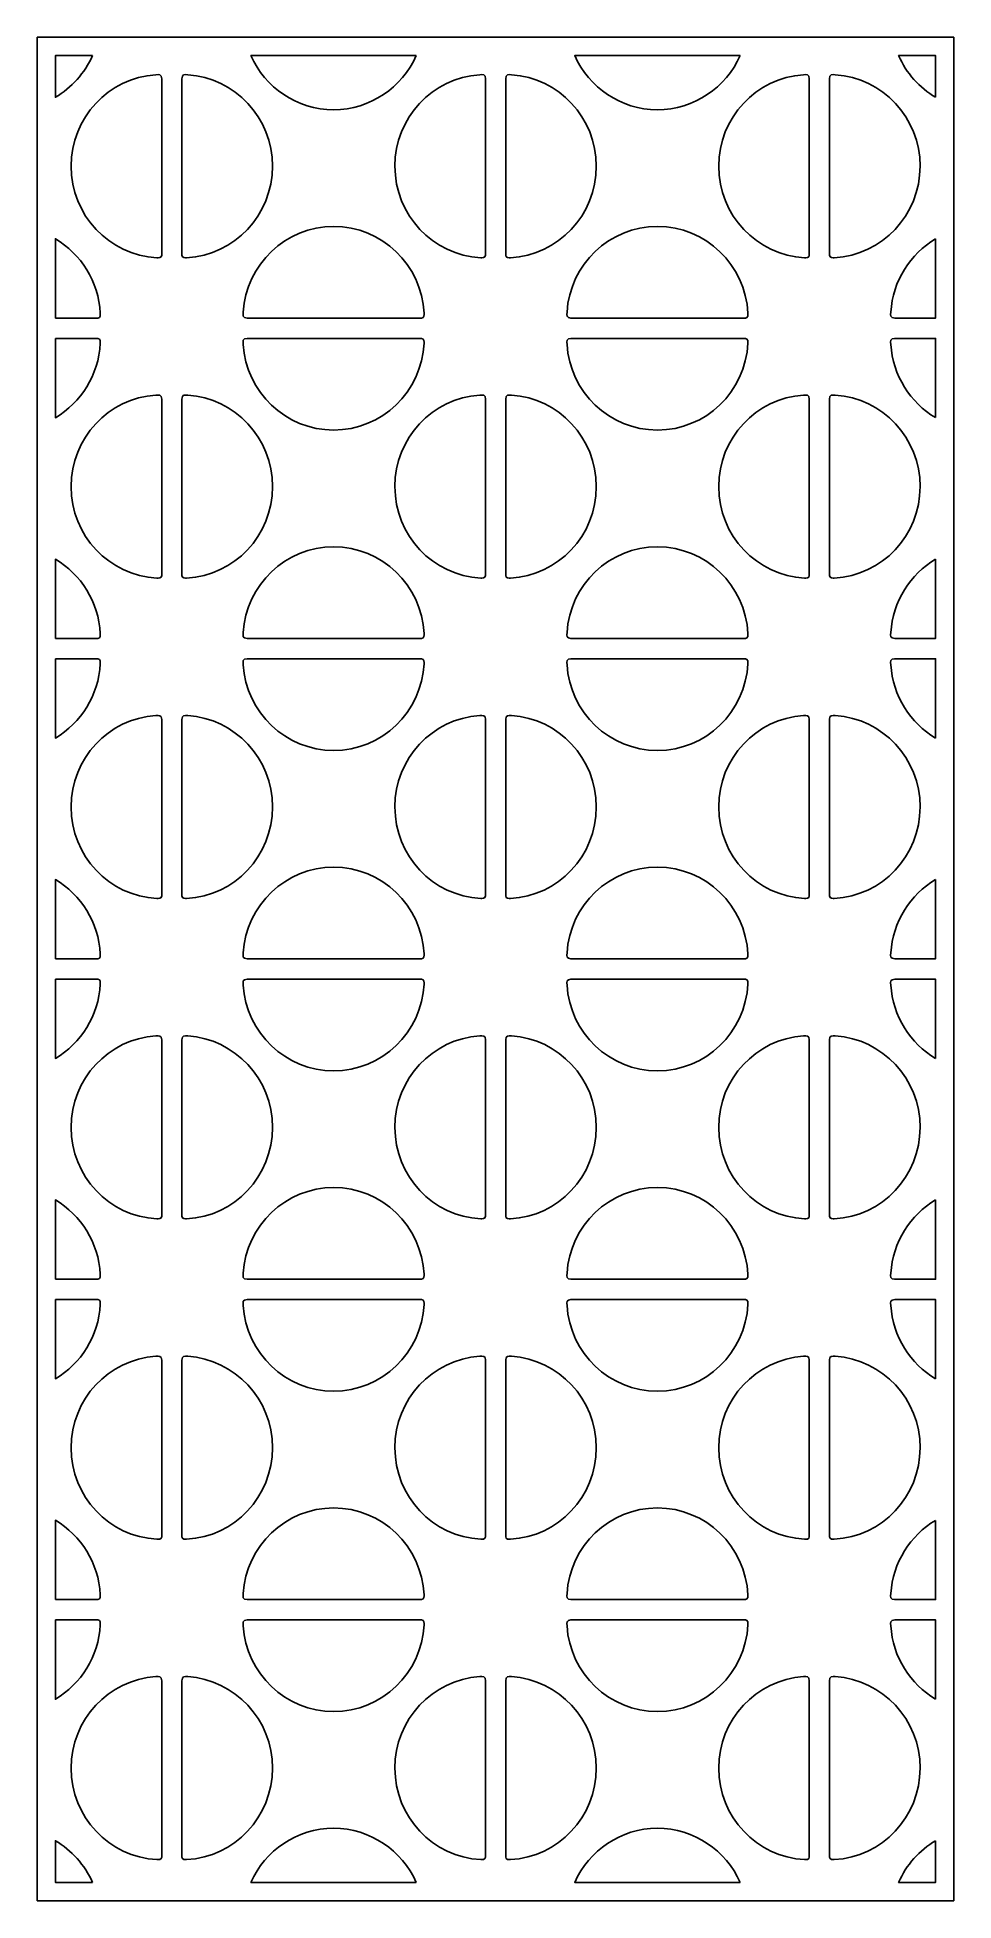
# Model space of a CAD drawing. Header units: centimetres. Extents: x -2.13 to 2.13, y -4.33 to 4.33.
import ezdxf

# ---------------------------------------------------------------- set-up
doc = ezdxf.new("R2010")
doc.units = ezdxf.units.CM
doc.header["$MEASUREMENT"] = 0
doc.layers.add('Layer 1', color=7, linetype='Continuous')

msp = doc.modelspace()

# ---------------------------------------------------------------- linework, layer by layer
at = {"layer": 'Layer 1', "color": 242}
for points, knots in [([(-2.13013, 4.33143), (-2.13013, 4.33143), (2.13014, 4.33143), (2.13014, 4.33143), (2.13014, 4.33143), (2.13014, 4.33143), (2.13014, -4.33142), (2.13014, -4.33142), (2.13014, -4.33142), (2.13014, -4.33142), (-2.13013, -4.33142), (-2.13013, -4.33142), (-2.13013, -4.33142), (-2.13013, -4.33142), (-2.13013, 4.33143), (-2.13013, 4.33143)], [0, 0, 0, 0, 0.2, 0.2, 0.2, 0.2, 0.4, 0.4, 0.4, 0.4, 0.6, 0.6, 0.6, 0.6, 1, 1, 1, 1]), ([(-1.87328, 4.24648), (-1.90946, 4.16493), (-1.97026, 4.09697), (-2.04612, 4.05229), (-2.04612, 4.05229), (-2.04612, 4.05229), (-2.04612, 4.24648), (-2.04612, 4.24648), (-2.04612, 4.24648), (-2.04612, 4.24648), (-1.87328, 4.24648), (-1.87328, 4.24648)], [0, 0, 0, 0, 0.25, 0.25, 0.25, 0.25, 0.5, 0.5, 0.5, 0.5, 1, 1, 1, 1]), ([(-0.36802, 4.24648), (-0.43387, 4.09807), (-0.58125, 3.99467), (-0.7525, 3.99467), (-0.7525, 3.99467), (-0.92376, 3.99467), (-1.07116, 4.09806), (-1.13702, 4.24648), (-1.13702, 4.24648), (-1.13702, 4.24648), (-0.36802, 4.24648), (-0.36802, 4.24648)], [0, 0, 0, 0, 0.25, 0.25, 0.25, 0.25, 0.5, 0.5, 0.5, 0.5, 1, 1, 1, 1]), ([(1.13725, 4.24648), (1.0714, 4.09807), (0.92402, 3.99467), (0.75278, 3.99467), (0.75278, 3.99467), (0.58152, 3.99467), (0.43411, 4.09806), (0.36826, 4.24648), (0.36826, 4.24648), (0.36826, 4.24648), (1.13725, 4.24648), (1.13725, 4.24648)], [0, 0, 0, 0, 0.25, 0.25, 0.25, 0.25, 0.5, 0.5, 0.5, 0.5, 1, 1, 1, 1]), ([(2.04612, 4.05245), (1.97039, 4.09713), (1.90968, 4.16503), (1.87353, 4.24648), (1.87353, 4.24648), (1.87353, 4.24648), (2.04612, 4.24648), (2.04612, 4.24648), (2.04612, 4.24648), (2.04612, 4.24648), (2.04612, 4.05245), (2.04612, 4.05245)], [0, 0, 0, 0, 0.25, 0.25, 0.25, 0.25, 0.5, 0.5, 0.5, 0.5, 1, 1, 1, 1]), ([(-1.55171, 3.73182), (-1.55171, 3.73182), (-1.55171, 3.31836), (-1.55171, 3.31836), (-1.55171, 3.31836), (-1.55171, 3.30534), (-1.56825, 3.30607), (-1.57401, 3.30647), (-1.57401, 3.30647), (-1.79625, 3.3182), (-1.97294, 3.50418), (-1.97294, 3.73182), (-1.97294, 3.73182), (-1.97294, 3.95784), (-1.79876, 4.14279), (-1.57875, 4.15691), (-1.57875, 4.15691), (-1.56383, 4.15818), (-1.55198, 4.16017), (-1.55171, 4.13818), (-1.55171, 4.13818), (-1.55171, 4.13818), (-1.55171, 3.73182), (-1.55171, 3.73182)], [0, 0, 0, 0, 0.1428571, 0.1428571, 0.1428571, 0.1428571, 0.2857143, 0.2857143, 0.2857143, 0.2857143, 0.4285714, 0.4285714, 0.4285714, 0.4285714, 0.5714286, 0.5714286, 0.5714286, 0.5714286, 0.7142857, 0.7142857, 0.7142857, 0.7142857, 1, 1, 1, 1]), ([(-1.45795, 3.73182), (-1.45795, 3.73182), (-1.45795, 3.31836), (-1.45795, 3.31836), (-1.45795, 3.31836), (-1.45795, 3.30534), (-1.44141, 3.30607), (-1.43565, 3.30647), (-1.43565, 3.30647), (-1.21341, 3.3182), (-1.03672, 3.50418), (-1.03672, 3.73182), (-1.03672, 3.73182), (-1.03672, 3.95784), (-1.21091, 4.14279), (-1.43091, 4.15691), (-1.43091, 4.15691), (-1.44583, 4.15818), (-1.45769, 4.16017), (-1.45795, 4.13818), (-1.45795, 4.13818), (-1.45795, 4.13818), (-1.45795, 3.73182), (-1.45795, 3.73182)], [0, 0, 0, 0, 0.1428571, 0.1428571, 0.1428571, 0.1428571, 0.2857143, 0.2857143, 0.2857143, 0.2857143, 0.4285714, 0.4285714, 0.4285714, 0.4285714, 0.5714286, 0.5714286, 0.5714286, 0.5714286, 0.7142857, 0.7142857, 0.7142857, 0.7142857, 1, 1, 1, 1]), ([(-0.04644, 3.73182), (-0.04644, 3.73182), (-0.04644, 3.31836), (-0.04644, 3.31836), (-0.04644, 3.31836), (-0.04644, 3.30534), (-0.06298, 3.30607), (-0.06874, 3.30647), (-0.06874, 3.30647), (-0.29098, 3.3182), (-0.46767, 3.50418), (-0.46767, 3.73182), (-0.46767, 3.73182), (-0.46767, 3.95784), (-0.29348, 4.14279), (-0.07348, 4.15691), (-0.07348, 4.15691), (-0.05856, 4.15818), (-0.0467, 4.16017), (-0.04644, 4.13818), (-0.04644, 4.13818), (-0.04644, 4.13818), (-0.04644, 3.73182), (-0.04644, 3.73182)], [0, 0, 0, 0, 0.1428571, 0.1428571, 0.1428571, 0.1428571, 0.2857143, 0.2857143, 0.2857143, 0.2857143, 0.4285714, 0.4285714, 0.4285714, 0.4285714, 0.5714286, 0.5714286, 0.5714286, 0.5714286, 0.7142857, 0.7142857, 0.7142857, 0.7142857, 1, 1, 1, 1]), ([(0.04732, 3.73182), (0.04732, 3.73182), (0.04732, 3.31836), (0.04732, 3.31836), (0.04732, 3.31836), (0.04732, 3.30534), (0.06386, 3.30607), (0.06962, 3.30647), (0.06962, 3.30647), (0.29186, 3.3182), (0.46856, 3.50418), (0.46856, 3.73182), (0.46856, 3.73182), (0.46856, 3.95784), (0.29437, 4.14279), (0.07437, 4.15691), (0.07437, 4.15691), (0.05944, 4.15818), (0.04759, 4.16017), (0.04732, 4.13818), (0.04732, 4.13818), (0.04732, 4.13818), (0.04732, 3.73182), (0.04732, 3.73182)], [0, 0, 0, 0, 0.1428571, 0.1428571, 0.1428571, 0.1428571, 0.2857143, 0.2857143, 0.2857143, 0.2857143, 0.4285714, 0.4285714, 0.4285714, 0.4285714, 0.5714286, 0.5714286, 0.5714286, 0.5714286, 0.7142857, 0.7142857, 0.7142857, 0.7142857, 1, 1, 1, 1]), ([(1.45884, 3.73182), (1.45884, 3.73182), (1.45884, 3.31836), (1.45884, 3.31836), (1.45884, 3.31836), (1.45884, 3.30534), (1.4423, 3.30607), (1.43654, 3.30647), (1.43654, 3.30647), (1.2143, 3.3182), (1.0376, 3.50418), (1.0376, 3.73182), (1.0376, 3.73182), (1.0376, 3.95784), (1.21179, 4.14279), (1.43179, 4.15691), (1.43179, 4.15691), (1.44672, 4.15818), (1.45857, 4.16017), (1.45884, 4.13818), (1.45884, 4.13818), (1.45884, 4.13818), (1.45884, 3.73182), (1.45884, 3.73182)], [0, 0, 0, 0, 0.1428571, 0.1428571, 0.1428571, 0.1428571, 0.2857143, 0.2857143, 0.2857143, 0.2857143, 0.4285714, 0.4285714, 0.4285714, 0.4285714, 0.5714286, 0.5714286, 0.5714286, 0.5714286, 0.7142857, 0.7142857, 0.7142857, 0.7142857, 1, 1, 1, 1]), ([(1.5526, 3.73182), (1.5526, 3.73182), (1.5526, 3.31836), (1.5526, 3.31836), (1.5526, 3.31836), (1.5526, 3.30534), (1.56914, 3.30607), (1.5749, 3.30647), (1.5749, 3.30647), (1.79713, 3.3182), (1.97383, 3.50418), (1.97383, 3.73182), (1.97383, 3.73182), (1.97383, 3.95784), (1.79964, 4.14279), (1.57964, 4.15691), (1.57964, 4.15691), (1.56472, 4.15818), (1.55286, 4.16017), (1.5526, 4.13818), (1.5526, 4.13818), (1.5526, 4.13818), (1.5526, 3.73182), (1.5526, 3.73182)], [0, 0, 0, 0, 0.1428571, 0.1428571, 0.1428571, 0.1428571, 0.2857143, 0.2857143, 0.2857143, 0.2857143, 0.4285714, 0.4285714, 0.4285714, 0.4285714, 0.5714286, 0.5714286, 0.5714286, 0.5714286, 0.7142857, 0.7142857, 0.7142857, 0.7142857, 1, 1, 1, 1]), ([(-2.04612, 3.02609), (-2.04612, 3.02609), (-1.8489, 3.02609), (-1.8489, 3.02609), (-1.8489, 3.02609), (-1.83602, 3.02609), (-1.83674, 3.04281), (-1.83713, 3.04864), (-1.83713, 3.04864), (-1.84476, 3.19635), (-1.92684, 3.32416), (-2.04612, 3.39442), (-2.04612, 3.39442), (-2.04612, 3.39442), (-2.04612, 3.02609), (-2.04612, 3.02609)], [0, 0, 0, 0, 0.2, 0.2, 0.2, 0.2, 0.4, 0.4, 0.4, 0.4, 0.6, 0.6, 0.6, 0.6, 1, 1, 1, 1]), ([(-0.7525, 3.02609), (-0.7525, 3.02609), (-0.34362, 3.02609), (-0.34362, 3.02609), (-0.34362, 3.02609), (-0.33074, 3.02609), (-0.33147, 3.04281), (-0.33186, 3.04864), (-0.33186, 3.04864), (-0.34347, 3.27337), (-0.52738, 3.45204), (-0.7525, 3.45204), (-0.7525, 3.45204), (-0.97602, 3.45204), (-1.15892, 3.2759), (-1.17288, 3.05343), (-1.17288, 3.05343), (-1.17414, 3.03835), (-1.17611, 3.02636), (-1.15436, 3.02609), (-1.15436, 3.02609), (-1.15436, 3.02609), (-0.7525, 3.02609), (-0.7525, 3.02609)], [0, 0, 0, 0, 0.1428571, 0.1428571, 0.1428571, 0.1428571, 0.2857143, 0.2857143, 0.2857143, 0.2857143, 0.4285714, 0.4285714, 0.4285714, 0.4285714, 0.5714286, 0.5714286, 0.5714286, 0.5714286, 0.7142857, 0.7142857, 0.7142857, 0.7142857, 1, 1, 1, 1]), ([(0.75278, 3.02609), (0.75278, 3.02609), (1.16165, 3.02609), (1.16165, 3.02609), (1.16165, 3.02609), (1.17453, 3.02609), (1.1738, 3.04281), (1.17341, 3.04864), (1.17341, 3.04864), (1.16181, 3.27337), (0.97789, 3.45204), (0.75278, 3.45204), (0.75278, 3.45204), (0.52925, 3.45204), (0.34635, 3.2759), (0.33239, 3.05343), (0.33239, 3.05343), (0.33113, 3.03835), (0.32917, 3.02636), (0.35091, 3.02609), (0.35091, 3.02609), (0.35091, 3.02609), (0.75278, 3.02609), (0.75278, 3.02609)], [0, 0, 0, 0, 0.1428571, 0.1428571, 0.1428571, 0.1428571, 0.2857143, 0.2857143, 0.2857143, 0.2857143, 0.4285714, 0.4285714, 0.4285714, 0.4285714, 0.5714286, 0.5714286, 0.5714286, 0.5714286, 0.7142857, 0.7142857, 0.7142857, 0.7142857, 1, 1, 1, 1]), ([(2.04612, 3.39425), (1.92827, 3.32472), (1.8468, 3.199), (1.83767, 3.05343), (1.83767, 3.05343), (1.83641, 3.03835), (1.83444, 3.02636), (1.85618, 3.02609), (1.85618, 3.02609), (1.85618, 3.02609), (2.04612, 3.02609), (2.04612, 3.02609), (2.04612, 3.02609), (2.04612, 3.02609), (2.04612, 3.39425), (2.04612, 3.39425)], [0, 0, 0, 0, 0.2, 0.2, 0.2, 0.2, 0.4, 0.4, 0.4, 0.4, 0.6, 0.6, 0.6, 0.6, 1, 1, 1, 1]), ([(-2.04612, 2.93128), (-2.04612, 2.93128), (-1.8489, 2.93128), (-1.8489, 2.93128), (-1.8489, 2.93128), (-1.83602, 2.93128), (-1.83674, 2.91455), (-1.83713, 2.90873), (-1.83713, 2.90873), (-1.84476, 2.76102), (-1.92684, 2.63321), (-2.04612, 2.56295), (-2.04612, 2.56295), (-2.04612, 2.56295), (-2.04612, 2.93128), (-2.04612, 2.93128)], [0, 0, 0, 0, 0.2, 0.2, 0.2, 0.2, 0.4, 0.4, 0.4, 0.4, 0.6, 0.6, 0.6, 0.6, 1, 1, 1, 1]), ([(-0.7525, 2.93128), (-0.7525, 2.93128), (-0.34362, 2.93128), (-0.34362, 2.93128), (-0.34362, 2.93128), (-0.33074, 2.93128), (-0.33147, 2.91455), (-0.33186, 2.90873), (-0.33186, 2.90873), (-0.34347, 2.684), (-0.52738, 2.50533), (-0.7525, 2.50533), (-0.7525, 2.50533), (-0.97602, 2.50533), (-1.15892, 2.68146), (-1.17288, 2.90393), (-1.17288, 2.90393), (-1.17414, 2.91902), (-1.17611, 2.93101), (-1.15436, 2.93128), (-1.15436, 2.93128), (-1.15436, 2.93128), (-0.7525, 2.93128), (-0.7525, 2.93128)], [0, 0, 0, 0, 0.1428571, 0.1428571, 0.1428571, 0.1428571, 0.2857143, 0.2857143, 0.2857143, 0.2857143, 0.4285714, 0.4285714, 0.4285714, 0.4285714, 0.5714286, 0.5714286, 0.5714286, 0.5714286, 0.7142857, 0.7142857, 0.7142857, 0.7142857, 1, 1, 1, 1]), ([(0.75278, 2.93128), (0.75278, 2.93128), (1.16165, 2.93128), (1.16165, 2.93128), (1.16165, 2.93128), (1.17453, 2.93128), (1.1738, 2.91455), (1.17341, 2.90873), (1.17341, 2.90873), (1.16181, 2.684), (0.97789, 2.50533), (0.75278, 2.50533), (0.75278, 2.50533), (0.52925, 2.50533), (0.34635, 2.68146), (0.33239, 2.90393), (0.33239, 2.90393), (0.33113, 2.91902), (0.32917, 2.93101), (0.35091, 2.93128), (0.35091, 2.93128), (0.35091, 2.93128), (0.75278, 2.93128), (0.75278, 2.93128)], [0, 0, 0, 0, 0.1428571, 0.1428571, 0.1428571, 0.1428571, 0.2857143, 0.2857143, 0.2857143, 0.2857143, 0.4285714, 0.4285714, 0.4285714, 0.4285714, 0.5714286, 0.5714286, 0.5714286, 0.5714286, 0.7142857, 0.7142857, 0.7142857, 0.7142857, 1, 1, 1, 1]), ([(2.04612, 2.56311), (1.92827, 2.63264), (1.8468, 2.75836), (1.83767, 2.90393), (1.83767, 2.90393), (1.83641, 2.91902), (1.83444, 2.93101), (1.85618, 2.93128), (1.85618, 2.93128), (1.85618, 2.93128), (2.04612, 2.93128), (2.04612, 2.93128), (2.04612, 2.93128), (2.04612, 2.93128), (2.04612, 2.56311), (2.04612, 2.56311)], [0, 0, 0, 0, 0.2, 0.2, 0.2, 0.2, 0.4, 0.4, 0.4, 0.4, 0.6, 0.6, 0.6, 0.6, 1, 1, 1, 1]), ([(-1.55171, 2.24248), (-1.55171, 2.24248), (-1.55171, 1.82902), (-1.55171, 1.82902), (-1.55171, 1.82902), (-1.55171, 1.816), (-1.56825, 1.81673), (-1.57401, 1.81713), (-1.57401, 1.81713), (-1.79625, 1.82887), (-1.97294, 2.01484), (-1.97294, 2.24248), (-1.97294, 2.24248), (-1.97294, 2.4685), (-1.79876, 2.65345), (-1.57875, 2.66757), (-1.57875, 2.66757), (-1.56383, 2.66884), (-1.55198, 2.67083), (-1.55171, 2.64885), (-1.55171, 2.64885), (-1.55171, 2.64885), (-1.55171, 2.24248), (-1.55171, 2.24248)], [0, 0, 0, 0, 0.1428571, 0.1428571, 0.1428571, 0.1428571, 0.2857143, 0.2857143, 0.2857143, 0.2857143, 0.4285714, 0.4285714, 0.4285714, 0.4285714, 0.5714286, 0.5714286, 0.5714286, 0.5714286, 0.7142857, 0.7142857, 0.7142857, 0.7142857, 1, 1, 1, 1]), ([(-1.45795, 2.24248), (-1.45795, 2.24248), (-1.45795, 1.82902), (-1.45795, 1.82902), (-1.45795, 1.82902), (-1.45795, 1.816), (-1.44141, 1.81673), (-1.43565, 1.81713), (-1.43565, 1.81713), (-1.21341, 1.82887), (-1.03672, 2.01484), (-1.03672, 2.24248), (-1.03672, 2.24248), (-1.03672, 2.4685), (-1.21091, 2.65345), (-1.43091, 2.66757), (-1.43091, 2.66757), (-1.44583, 2.66884), (-1.45769, 2.67083), (-1.45795, 2.64885), (-1.45795, 2.64885), (-1.45795, 2.64885), (-1.45795, 2.24248), (-1.45795, 2.24248)], [0, 0, 0, 0, 0.1428571, 0.1428571, 0.1428571, 0.1428571, 0.2857143, 0.2857143, 0.2857143, 0.2857143, 0.4285714, 0.4285714, 0.4285714, 0.4285714, 0.5714286, 0.5714286, 0.5714286, 0.5714286, 0.7142857, 0.7142857, 0.7142857, 0.7142857, 1, 1, 1, 1]), ([(-0.04644, 2.24248), (-0.04644, 2.24248), (-0.04644, 1.82902), (-0.04644, 1.82902), (-0.04644, 1.82902), (-0.04644, 1.816), (-0.06298, 1.81673), (-0.06874, 1.81713), (-0.06874, 1.81713), (-0.29098, 1.82887), (-0.46767, 2.01484), (-0.46767, 2.24248), (-0.46767, 2.24248), (-0.46767, 2.4685), (-0.29348, 2.65345), (-0.07348, 2.66757), (-0.07348, 2.66757), (-0.05856, 2.66884), (-0.0467, 2.67083), (-0.04644, 2.64885), (-0.04644, 2.64885), (-0.04644, 2.64885), (-0.04644, 2.24248), (-0.04644, 2.24248)], [0, 0, 0, 0, 0.1428571, 0.1428571, 0.1428571, 0.1428571, 0.2857143, 0.2857143, 0.2857143, 0.2857143, 0.4285714, 0.4285714, 0.4285714, 0.4285714, 0.5714286, 0.5714286, 0.5714286, 0.5714286, 0.7142857, 0.7142857, 0.7142857, 0.7142857, 1, 1, 1, 1]), ([(0.04732, 2.24248), (0.04732, 2.24248), (0.04732, 1.82902), (0.04732, 1.82902), (0.04732, 1.82902), (0.04732, 1.816), (0.06386, 1.81673), (0.06962, 1.81713), (0.06962, 1.81713), (0.29186, 1.82887), (0.46856, 2.01484), (0.46856, 2.24248), (0.46856, 2.24248), (0.46856, 2.4685), (0.29437, 2.65345), (0.07437, 2.66757), (0.07437, 2.66757), (0.05944, 2.66884), (0.04759, 2.67083), (0.04732, 2.64885), (0.04732, 2.64885), (0.04732, 2.64885), (0.04732, 2.24248), (0.04732, 2.24248)], [0, 0, 0, 0, 0.1428571, 0.1428571, 0.1428571, 0.1428571, 0.2857143, 0.2857143, 0.2857143, 0.2857143, 0.4285714, 0.4285714, 0.4285714, 0.4285714, 0.5714286, 0.5714286, 0.5714286, 0.5714286, 0.7142857, 0.7142857, 0.7142857, 0.7142857, 1, 1, 1, 1]), ([(1.45884, 2.24248), (1.45884, 2.24248), (1.45884, 1.82902), (1.45884, 1.82902), (1.45884, 1.82902), (1.45884, 1.816), (1.4423, 1.81673), (1.43654, 1.81713), (1.43654, 1.81713), (1.2143, 1.82887), (1.0376, 2.01484), (1.0376, 2.24248), (1.0376, 2.24248), (1.0376, 2.4685), (1.21179, 2.65345), (1.43179, 2.66757), (1.43179, 2.66757), (1.44672, 2.66884), (1.45857, 2.67083), (1.45884, 2.64885), (1.45884, 2.64885), (1.45884, 2.64885), (1.45884, 2.24248), (1.45884, 2.24248)], [0, 0, 0, 0, 0.1428571, 0.1428571, 0.1428571, 0.1428571, 0.2857143, 0.2857143, 0.2857143, 0.2857143, 0.4285714, 0.4285714, 0.4285714, 0.4285714, 0.5714286, 0.5714286, 0.5714286, 0.5714286, 0.7142857, 0.7142857, 0.7142857, 0.7142857, 1, 1, 1, 1]), ([(1.5526, 2.24248), (1.5526, 2.24248), (1.5526, 1.82902), (1.5526, 1.82902), (1.5526, 1.82902), (1.5526, 1.816), (1.56914, 1.81673), (1.5749, 1.81713), (1.5749, 1.81713), (1.79713, 1.82887), (1.97383, 2.01484), (1.97383, 2.24248), (1.97383, 2.24248), (1.97383, 2.4685), (1.79964, 2.65345), (1.57964, 2.66757), (1.57964, 2.66757), (1.56472, 2.66884), (1.55286, 2.67083), (1.5526, 2.64885), (1.5526, 2.64885), (1.5526, 2.64885), (1.5526, 2.24248), (1.5526, 2.24248)], [0, 0, 0, 0, 0.1428571, 0.1428571, 0.1428571, 0.1428571, 0.2857143, 0.2857143, 0.2857143, 0.2857143, 0.4285714, 0.4285714, 0.4285714, 0.4285714, 0.5714286, 0.5714286, 0.5714286, 0.5714286, 0.7142857, 0.7142857, 0.7142857, 0.7142857, 1, 1, 1, 1]), ([(-0.7525, 1.53675), (-0.7525, 1.53675), (-0.34362, 1.53675), (-0.34362, 1.53675), (-0.34362, 1.53675), (-0.33074, 1.53675), (-0.33147, 1.55347), (-0.33186, 1.5593), (-0.33186, 1.5593), (-0.34347, 1.78403), (-0.52738, 1.9627), (-0.7525, 1.9627), (-0.7525, 1.9627), (-0.97602, 1.9627), (-1.15892, 1.78657), (-1.17288, 1.5641), (-1.17288, 1.5641), (-1.17414, 1.54901), (-1.17611, 1.53702), (-1.15436, 1.53675), (-1.15436, 1.53675), (-1.15436, 1.53675), (-0.7525, 1.53675), (-0.7525, 1.53675)], [0, 0, 0, 0, 0.1428571, 0.1428571, 0.1428571, 0.1428571, 0.2857143, 0.2857143, 0.2857143, 0.2857143, 0.4285714, 0.4285714, 0.4285714, 0.4285714, 0.5714286, 0.5714286, 0.5714286, 0.5714286, 0.7142857, 0.7142857, 0.7142857, 0.7142857, 1, 1, 1, 1]), ([(0.75278, 1.53675), (0.75278, 1.53675), (1.16165, 1.53675), (1.16165, 1.53675), (1.16165, 1.53675), (1.17453, 1.53675), (1.1738, 1.55347), (1.17341, 1.5593), (1.17341, 1.5593), (1.16181, 1.78403), (0.97789, 1.9627), (0.75278, 1.9627), (0.75278, 1.9627), (0.52925, 1.9627), (0.34635, 1.78657), (0.33239, 1.5641), (0.33239, 1.5641), (0.33113, 1.54901), (0.32917, 1.53702), (0.35091, 1.53675), (0.35091, 1.53675), (0.35091, 1.53675), (0.75278, 1.53675), (0.75278, 1.53675)], [0, 0, 0, 0, 0.1428571, 0.1428571, 0.1428571, 0.1428571, 0.2857143, 0.2857143, 0.2857143, 0.2857143, 0.4285714, 0.4285714, 0.4285714, 0.4285714, 0.5714286, 0.5714286, 0.5714286, 0.5714286, 0.7142857, 0.7142857, 0.7142857, 0.7142857, 1, 1, 1, 1]), ([(-2.04612, 1.53675), (-2.04612, 1.53675), (-1.8489, 1.53675), (-1.8489, 1.53675), (-1.8489, 1.53675), (-1.83602, 1.53675), (-1.83674, 1.55347), (-1.83713, 1.5593), (-1.83713, 1.5593), (-1.84476, 1.70701), (-1.92684, 1.83482), (-2.04612, 1.90508), (-2.04612, 1.90508), (-2.04612, 1.90508), (-2.04612, 1.53675), (-2.04612, 1.53675)], [0, 0, 0, 0, 0.2, 0.2, 0.2, 0.2, 0.4, 0.4, 0.4, 0.4, 0.6, 0.6, 0.6, 0.6, 1, 1, 1, 1]), ([(2.04612, 1.90491), (1.92827, 1.83538), (1.8468, 1.70966), (1.83767, 1.5641), (1.83767, 1.5641), (1.83641, 1.54901), (1.83444, 1.53702), (1.85618, 1.53675), (1.85618, 1.53675), (1.85618, 1.53675), (2.04612, 1.53675), (2.04612, 1.53675), (2.04612, 1.53675), (2.04612, 1.53675), (2.04612, 1.90491), (2.04612, 1.90491)], [0, 0, 0, 0, 0.2, 0.2, 0.2, 0.2, 0.4, 0.4, 0.4, 0.4, 0.6, 0.6, 0.6, 0.6, 1, 1, 1, 1]), ([(-2.04612, 1.44194), (-2.04612, 1.44194), (-1.8489, 1.44194), (-1.8489, 1.44194), (-1.8489, 1.44194), (-1.83602, 1.44194), (-1.83674, 1.42521), (-1.83713, 1.41939), (-1.83713, 1.41939), (-1.84476, 1.27168), (-1.92684, 1.14387), (-2.04612, 1.07361), (-2.04612, 1.07361), (-2.04612, 1.07361), (-2.04612, 1.44194), (-2.04612, 1.44194)], [0, 0, 0, 0, 0.2, 0.2, 0.2, 0.2, 0.4, 0.4, 0.4, 0.4, 0.6, 0.6, 0.6, 0.6, 1, 1, 1, 1]), ([(-0.7525, 1.44194), (-0.7525, 1.44194), (-0.34362, 1.44194), (-0.34362, 1.44194), (-0.34362, 1.44194), (-0.33074, 1.44194), (-0.33147, 1.42521), (-0.33186, 1.41939), (-0.33186, 1.41939), (-0.34347, 1.19466), (-0.52738, 1.01599), (-0.7525, 1.01599), (-0.7525, 1.01599), (-0.97602, 1.01599), (-1.15892, 1.19212), (-1.17288, 1.41459), (-1.17288, 1.41459), (-1.17414, 1.42968), (-1.17611, 1.44167), (-1.15436, 1.44194), (-1.15436, 1.44194), (-1.15436, 1.44194), (-0.7525, 1.44194), (-0.7525, 1.44194)], [0, 0, 0, 0, 0.1428571, 0.1428571, 0.1428571, 0.1428571, 0.2857143, 0.2857143, 0.2857143, 0.2857143, 0.4285714, 0.4285714, 0.4285714, 0.4285714, 0.5714286, 0.5714286, 0.5714286, 0.5714286, 0.7142857, 0.7142857, 0.7142857, 0.7142857, 1, 1, 1, 1]), ([(0.75278, 1.44194), (0.75278, 1.44194), (1.16165, 1.44194), (1.16165, 1.44194), (1.16165, 1.44194), (1.17453, 1.44194), (1.1738, 1.42521), (1.17341, 1.41939), (1.17341, 1.41939), (1.16181, 1.19466), (0.97789, 1.01599), (0.75278, 1.01599), (0.75278, 1.01599), (0.52925, 1.01599), (0.34635, 1.19212), (0.33239, 1.41459), (0.33239, 1.41459), (0.33113, 1.42968), (0.32917, 1.44167), (0.35091, 1.44194), (0.35091, 1.44194), (0.35091, 1.44194), (0.75278, 1.44194), (0.75278, 1.44194)], [0, 0, 0, 0, 0.1428571, 0.1428571, 0.1428571, 0.1428571, 0.2857143, 0.2857143, 0.2857143, 0.2857143, 0.4285714, 0.4285714, 0.4285714, 0.4285714, 0.5714286, 0.5714286, 0.5714286, 0.5714286, 0.7142857, 0.7142857, 0.7142857, 0.7142857, 1, 1, 1, 1]), ([(2.04612, 1.07377), (1.92827, 1.1433), (1.8468, 1.26902), (1.83767, 1.41459), (1.83767, 1.41459), (1.83641, 1.42968), (1.83444, 1.44167), (1.85618, 1.44194), (1.85618, 1.44194), (1.85618, 1.44194), (2.04612, 1.44194), (2.04612, 1.44194), (2.04612, 1.44194), (2.04612, 1.44194), (2.04612, 1.07377), (2.04612, 1.07377)], [0, 0, 0, 0, 0.2, 0.2, 0.2, 0.2, 0.4, 0.4, 0.4, 0.4, 0.6, 0.6, 0.6, 0.6, 1, 1, 1, 1]), ([(-1.55171, 0.75314), (-1.55171, 0.75314), (-1.55171, 0.33968), (-1.55171, 0.33968), (-1.55171, 0.33968), (-1.55171, 0.32666), (-1.56825, 0.32739), (-1.57401, 0.32779), (-1.57401, 0.32779), (-1.79625, 0.33953), (-1.97294, 0.5255), (-1.97294, 0.75314), (-1.97294, 0.75314), (-1.97294, 0.97916), (-1.79876, 1.16411), (-1.57875, 1.17823), (-1.57875, 1.17823), (-1.56383, 1.1795), (-1.55198, 1.18149), (-1.55171, 1.15951), (-1.55171, 1.15951), (-1.55171, 1.15951), (-1.55171, 0.75314), (-1.55171, 0.75314)], [0, 0, 0, 0, 0.1428571, 0.1428571, 0.1428571, 0.1428571, 0.2857143, 0.2857143, 0.2857143, 0.2857143, 0.4285714, 0.4285714, 0.4285714, 0.4285714, 0.5714286, 0.5714286, 0.5714286, 0.5714286, 0.7142857, 0.7142857, 0.7142857, 0.7142857, 1, 1, 1, 1]), ([(-1.45795, 0.75314), (-1.45795, 0.75314), (-1.45795, 0.33968), (-1.45795, 0.33968), (-1.45795, 0.33968), (-1.45795, 0.32666), (-1.44141, 0.32739), (-1.43565, 0.32779), (-1.43565, 0.32779), (-1.21341, 0.33953), (-1.03672, 0.5255), (-1.03672, 0.75314), (-1.03672, 0.75314), (-1.03672, 0.97916), (-1.21091, 1.16411), (-1.43091, 1.17823), (-1.43091, 1.17823), (-1.44583, 1.1795), (-1.45769, 1.18149), (-1.45795, 1.15951), (-1.45795, 1.15951), (-1.45795, 1.15951), (-1.45795, 0.75314), (-1.45795, 0.75314)], [0, 0, 0, 0, 0.1428571, 0.1428571, 0.1428571, 0.1428571, 0.2857143, 0.2857143, 0.2857143, 0.2857143, 0.4285714, 0.4285714, 0.4285714, 0.4285714, 0.5714286, 0.5714286, 0.5714286, 0.5714286, 0.7142857, 0.7142857, 0.7142857, 0.7142857, 1, 1, 1, 1]), ([(-0.04644, 0.75314), (-0.04644, 0.75314), (-0.04644, 0.33968), (-0.04644, 0.33968), (-0.04644, 0.33968), (-0.04644, 0.32666), (-0.06298, 0.32739), (-0.06874, 0.32779), (-0.06874, 0.32779), (-0.29098, 0.33953), (-0.46767, 0.5255), (-0.46767, 0.75314), (-0.46767, 0.75314), (-0.46767, 0.97916), (-0.29348, 1.16411), (-0.07348, 1.17823), (-0.07348, 1.17823), (-0.05856, 1.1795), (-0.0467, 1.18149), (-0.04644, 1.15951), (-0.04644, 1.15951), (-0.04644, 1.15951), (-0.04644, 0.75314), (-0.04644, 0.75314)], [0, 0, 0, 0, 0.1428571, 0.1428571, 0.1428571, 0.1428571, 0.2857143, 0.2857143, 0.2857143, 0.2857143, 0.4285714, 0.4285714, 0.4285714, 0.4285714, 0.5714286, 0.5714286, 0.5714286, 0.5714286, 0.7142857, 0.7142857, 0.7142857, 0.7142857, 1, 1, 1, 1]), ([(0.04732, 0.75314), (0.04732, 0.75314), (0.04732, 0.33968), (0.04732, 0.33968), (0.04732, 0.33968), (0.04732, 0.32666), (0.06386, 0.32739), (0.06962, 0.32779), (0.06962, 0.32779), (0.29186, 0.33953), (0.46856, 0.5255), (0.46856, 0.75314), (0.46856, 0.75314), (0.46856, 0.97916), (0.29437, 1.16411), (0.07437, 1.17823), (0.07437, 1.17823), (0.05944, 1.1795), (0.04759, 1.18149), (0.04732, 1.15951), (0.04732, 1.15951), (0.04732, 1.15951), (0.04732, 0.75314), (0.04732, 0.75314)], [0, 0, 0, 0, 0.1428571, 0.1428571, 0.1428571, 0.1428571, 0.2857143, 0.2857143, 0.2857143, 0.2857143, 0.4285714, 0.4285714, 0.4285714, 0.4285714, 0.5714286, 0.5714286, 0.5714286, 0.5714286, 0.7142857, 0.7142857, 0.7142857, 0.7142857, 1, 1, 1, 1]), ([(1.45884, 0.75314), (1.45884, 0.75314), (1.45884, 0.33968), (1.45884, 0.33968), (1.45884, 0.33968), (1.45884, 0.32666), (1.4423, 0.32739), (1.43654, 0.32779), (1.43654, 0.32779), (1.2143, 0.33953), (1.0376, 0.5255), (1.0376, 0.75314), (1.0376, 0.75314), (1.0376, 0.97916), (1.21179, 1.16411), (1.43179, 1.17823), (1.43179, 1.17823), (1.44672, 1.1795), (1.45857, 1.18149), (1.45884, 1.15951), (1.45884, 1.15951), (1.45884, 1.15951), (1.45884, 0.75314), (1.45884, 0.75314)], [0, 0, 0, 0, 0.1428571, 0.1428571, 0.1428571, 0.1428571, 0.2857143, 0.2857143, 0.2857143, 0.2857143, 0.4285714, 0.4285714, 0.4285714, 0.4285714, 0.5714286, 0.5714286, 0.5714286, 0.5714286, 0.7142857, 0.7142857, 0.7142857, 0.7142857, 1, 1, 1, 1]), ([(1.5526, 0.75314), (1.5526, 0.75314), (1.5526, 0.33968), (1.5526, 0.33968), (1.5526, 0.33968), (1.5526, 0.32666), (1.56914, 0.32739), (1.5749, 0.32779), (1.5749, 0.32779), (1.79713, 0.33953), (1.97383, 0.5255), (1.97383, 0.75314), (1.97383, 0.75314), (1.97383, 0.97916), (1.79964, 1.16411), (1.57964, 1.17823), (1.57964, 1.17823), (1.56472, 1.1795), (1.55286, 1.18149), (1.5526, 1.15951), (1.5526, 1.15951), (1.5526, 1.15951), (1.5526, 0.75314), (1.5526, 0.75314)], [0, 0, 0, 0, 0.1428571, 0.1428571, 0.1428571, 0.1428571, 0.2857143, 0.2857143, 0.2857143, 0.2857143, 0.4285714, 0.4285714, 0.4285714, 0.4285714, 0.5714286, 0.5714286, 0.5714286, 0.5714286, 0.7142857, 0.7142857, 0.7142857, 0.7142857, 1, 1, 1, 1]), ([(-0.7525, 0.04741), (-0.7525, 0.04741), (-0.34362, 0.04741), (-0.34362, 0.04741), (-0.34362, 0.04741), (-0.33074, 0.04741), (-0.33147, 0.06413), (-0.33186, 0.06996), (-0.33186, 0.06996), (-0.34347, 0.29469), (-0.52738, 0.47336), (-0.7525, 0.47336), (-0.7525, 0.47336), (-0.97602, 0.47336), (-1.15892, 0.29723), (-1.17288, 0.07476), (-1.17288, 0.07476), (-1.17414, 0.05967), (-1.17611, 0.04768), (-1.15436, 0.04741), (-1.15436, 0.04741), (-1.15436, 0.04741), (-0.7525, 0.04741), (-0.7525, 0.04741)], [0, 0, 0, 0, 0.1428571, 0.1428571, 0.1428571, 0.1428571, 0.2857143, 0.2857143, 0.2857143, 0.2857143, 0.4285714, 0.4285714, 0.4285714, 0.4285714, 0.5714286, 0.5714286, 0.5714286, 0.5714286, 0.7142857, 0.7142857, 0.7142857, 0.7142857, 1, 1, 1, 1]), ([(0.75278, 0.04741), (0.75278, 0.04741), (1.16165, 0.04741), (1.16165, 0.04741), (1.16165, 0.04741), (1.17453, 0.04741), (1.1738, 0.06413), (1.17341, 0.06996), (1.17341, 0.06996), (1.16181, 0.29469), (0.97789, 0.47336), (0.75278, 0.47336), (0.75278, 0.47336), (0.52925, 0.47336), (0.34635, 0.29723), (0.33239, 0.07476), (0.33239, 0.07476), (0.33113, 0.05967), (0.32917, 0.04768), (0.35091, 0.04741), (0.35091, 0.04741), (0.35091, 0.04741), (0.75278, 0.04741), (0.75278, 0.04741)], [0, 0, 0, 0, 0.1428571, 0.1428571, 0.1428571, 0.1428571, 0.2857143, 0.2857143, 0.2857143, 0.2857143, 0.4285714, 0.4285714, 0.4285714, 0.4285714, 0.5714286, 0.5714286, 0.5714286, 0.5714286, 0.7142857, 0.7142857, 0.7142857, 0.7142857, 1, 1, 1, 1]), ([(-2.04612, 0.04741), (-2.04612, 0.04741), (-1.8489, 0.04741), (-1.8489, 0.04741), (-1.8489, 0.04741), (-1.83602, 0.04741), (-1.83674, 0.06413), (-1.83713, 0.06996), (-1.83713, 0.06996), (-1.84476, 0.21767), (-1.92684, 0.34548), (-2.04612, 0.41574), (-2.04612, 0.41574), (-2.04612, 0.41574), (-2.04612, 0.04741), (-2.04612, 0.04741)], [0, 0, 0, 0, 0.2, 0.2, 0.2, 0.2, 0.4, 0.4, 0.4, 0.4, 0.6, 0.6, 0.6, 0.6, 1, 1, 1, 1]), ([(2.04612, 0.41558), (1.92827, 0.34605), (1.8468, 0.22032), (1.83767, 0.07476), (1.83767, 0.07476), (1.83641, 0.05967), (1.83444, 0.04768), (1.85618, 0.04741), (1.85618, 0.04741), (1.85618, 0.04741), (2.04612, 0.04741), (2.04612, 0.04741), (2.04612, 0.04741), (2.04612, 0.04741), (2.04612, 0.41558), (2.04612, 0.41558)], [0, 0, 0, 0, 0.2, 0.2, 0.2, 0.2, 0.4, 0.4, 0.4, 0.4, 0.6, 0.6, 0.6, 0.6, 1, 1, 1, 1]), ([(-2.04612, -0.0474), (-2.04612, -0.0474), (-1.8489, -0.0474), (-1.8489, -0.0474), (-1.8489, -0.0474), (-1.83602, -0.0474), (-1.83674, -0.06412), (-1.83713, -0.06995), (-1.83713, -0.06995), (-1.84476, -0.21766), (-1.92684, -0.34547), (-2.04612, -0.41573), (-2.04612, -0.41573), (-2.04612, -0.41573), (-2.04612, -0.0474), (-2.04612, -0.0474)], [0, 0, 0, 0, 0.2, 0.2, 0.2, 0.2, 0.4, 0.4, 0.4, 0.4, 0.6, 0.6, 0.6, 0.6, 1, 1, 1, 1]), ([(-0.7525, -0.0474), (-0.7525, -0.0474), (-0.34362, -0.0474), (-0.34362, -0.0474), (-0.34362, -0.0474), (-0.33074, -0.0474), (-0.33147, -0.06412), (-0.33186, -0.06995), (-0.33186, -0.06995), (-0.34347, -0.29468), (-0.52738, -0.47335), (-0.7525, -0.47335), (-0.7525, -0.47335), (-0.97602, -0.47335), (-1.15892, -0.29722), (-1.17288, -0.07475), (-1.17288, -0.07475), (-1.17414, -0.05966), (-1.17611, -0.04767), (-1.15436, -0.0474), (-1.15436, -0.0474), (-1.15436, -0.0474), (-0.7525, -0.0474), (-0.7525, -0.0474)], [0, 0, 0, 0, 0.1428571, 0.1428571, 0.1428571, 0.1428571, 0.2857143, 0.2857143, 0.2857143, 0.2857143, 0.4285714, 0.4285714, 0.4285714, 0.4285714, 0.5714286, 0.5714286, 0.5714286, 0.5714286, 0.7142857, 0.7142857, 0.7142857, 0.7142857, 1, 1, 1, 1]), ([(0.75278, -0.0474), (0.75278, -0.0474), (1.16165, -0.0474), (1.16165, -0.0474), (1.16165, -0.0474), (1.17453, -0.0474), (1.1738, -0.06412), (1.17341, -0.06995), (1.17341, -0.06995), (1.16181, -0.29468), (0.97789, -0.47335), (0.75278, -0.47335), (0.75278, -0.47335), (0.52925, -0.47335), (0.34635, -0.29722), (0.33239, -0.07475), (0.33239, -0.07475), (0.33113, -0.05966), (0.32917, -0.04767), (0.35091, -0.0474), (0.35091, -0.0474), (0.35091, -0.0474), (0.75278, -0.0474), (0.75278, -0.0474)], [0, 0, 0, 0, 0.1428571, 0.1428571, 0.1428571, 0.1428571, 0.2857143, 0.2857143, 0.2857143, 0.2857143, 0.4285714, 0.4285714, 0.4285714, 0.4285714, 0.5714286, 0.5714286, 0.5714286, 0.5714286, 0.7142857, 0.7142857, 0.7142857, 0.7142857, 1, 1, 1, 1]), ([(2.04612, -0.41556), (1.92827, -0.34603), (1.8468, -0.22032), (1.83767, -0.07475), (1.83767, -0.07475), (1.83641, -0.05966), (1.83444, -0.04767), (1.85618, -0.0474), (1.85618, -0.0474), (1.85618, -0.0474), (2.04612, -0.0474), (2.04612, -0.0474), (2.04612, -0.0474), (2.04612, -0.0474), (2.04612, -0.41556), (2.04612, -0.41556)], [0, 0, 0, 0, 0.2, 0.2, 0.2, 0.2, 0.4, 0.4, 0.4, 0.4, 0.6, 0.6, 0.6, 0.6, 1, 1, 1, 1]), ([(-1.55171, -0.7362), (-1.55171, -0.7362), (-1.55171, -1.14966), (-1.55171, -1.14966), (-1.55171, -1.14966), (-1.55171, -1.16268), (-1.56825, -1.16195), (-1.57401, -1.16155), (-1.57401, -1.16155), (-1.79625, -1.14981), (-1.97294, -0.96384), (-1.97294, -0.7362), (-1.97294, -0.7362), (-1.97294, -0.51017), (-1.79876, -0.32522), (-1.57875, -0.31111), (-1.57875, -0.31111), (-1.56383, -0.30984), (-1.55198, -0.30785), (-1.55171, -0.32983), (-1.55171, -0.32983), (-1.55171, -0.32983), (-1.55171, -0.7362), (-1.55171, -0.7362)], [0, 0, 0, 0, 0.1428571, 0.1428571, 0.1428571, 0.1428571, 0.2857143, 0.2857143, 0.2857143, 0.2857143, 0.4285714, 0.4285714, 0.4285714, 0.4285714, 0.5714286, 0.5714286, 0.5714286, 0.5714286, 0.7142857, 0.7142857, 0.7142857, 0.7142857, 1, 1, 1, 1]), ([(-1.45795, -0.7362), (-1.45795, -0.7362), (-1.45795, -1.14966), (-1.45795, -1.14966), (-1.45795, -1.14966), (-1.45795, -1.16268), (-1.44141, -1.16195), (-1.43565, -1.16155), (-1.43565, -1.16155), (-1.21341, -1.14981), (-1.03672, -0.96384), (-1.03672, -0.7362), (-1.03672, -0.7362), (-1.03672, -0.51017), (-1.21091, -0.32522), (-1.43091, -0.31111), (-1.43091, -0.31111), (-1.44583, -0.30984), (-1.45769, -0.30785), (-1.45795, -0.32983), (-1.45795, -0.32983), (-1.45795, -0.32983), (-1.45795, -0.7362), (-1.45795, -0.7362)], [0, 0, 0, 0, 0.1428571, 0.1428571, 0.1428571, 0.1428571, 0.2857143, 0.2857143, 0.2857143, 0.2857143, 0.4285714, 0.4285714, 0.4285714, 0.4285714, 0.5714286, 0.5714286, 0.5714286, 0.5714286, 0.7142857, 0.7142857, 0.7142857, 0.7142857, 1, 1, 1, 1]), ([(-0.04644, -0.7362), (-0.04644, -0.7362), (-0.04644, -1.14966), (-0.04644, -1.14966), (-0.04644, -1.14966), (-0.04644, -1.16268), (-0.06298, -1.16195), (-0.06874, -1.16155), (-0.06874, -1.16155), (-0.29098, -1.14981), (-0.46767, -0.96384), (-0.46767, -0.7362), (-0.46767, -0.7362), (-0.46767, -0.51017), (-0.29348, -0.32522), (-0.07348, -0.31111), (-0.07348, -0.31111), (-0.05856, -0.30984), (-0.0467, -0.30785), (-0.04644, -0.32983), (-0.04644, -0.32983), (-0.04644, -0.32983), (-0.04644, -0.7362), (-0.04644, -0.7362)], [0, 0, 0, 0, 0.1428571, 0.1428571, 0.1428571, 0.1428571, 0.2857143, 0.2857143, 0.2857143, 0.2857143, 0.4285714, 0.4285714, 0.4285714, 0.4285714, 0.5714286, 0.5714286, 0.5714286, 0.5714286, 0.7142857, 0.7142857, 0.7142857, 0.7142857, 1, 1, 1, 1]), ([(0.04732, -0.7362), (0.04732, -0.7362), (0.04732, -1.14966), (0.04732, -1.14966), (0.04732, -1.14966), (0.04732, -1.16268), (0.06386, -1.16195), (0.06962, -1.16155), (0.06962, -1.16155), (0.29186, -1.14981), (0.46856, -0.96384), (0.46856, -0.7362), (0.46856, -0.7362), (0.46856, -0.51017), (0.29437, -0.32522), (0.07437, -0.31111), (0.07437, -0.31111), (0.05944, -0.30984), (0.04759, -0.30785), (0.04732, -0.32983), (0.04732, -0.32983), (0.04732, -0.32983), (0.04732, -0.7362), (0.04732, -0.7362)], [0, 0, 0, 0, 0.1428571, 0.1428571, 0.1428571, 0.1428571, 0.2857143, 0.2857143, 0.2857143, 0.2857143, 0.4285714, 0.4285714, 0.4285714, 0.4285714, 0.5714286, 0.5714286, 0.5714286, 0.5714286, 0.7142857, 0.7142857, 0.7142857, 0.7142857, 1, 1, 1, 1]), ([(1.45884, -0.7362), (1.45884, -0.7362), (1.45884, -1.14966), (1.45884, -1.14966), (1.45884, -1.14966), (1.45884, -1.16268), (1.4423, -1.16195), (1.43654, -1.16155), (1.43654, -1.16155), (1.2143, -1.14981), (1.0376, -0.96384), (1.0376, -0.7362), (1.0376, -0.7362), (1.0376, -0.51017), (1.21179, -0.32522), (1.43179, -0.31111), (1.43179, -0.31111), (1.44672, -0.30984), (1.45857, -0.30785), (1.45884, -0.32983), (1.45884, -0.32983), (1.45884, -0.32983), (1.45884, -0.7362), (1.45884, -0.7362)], [0, 0, 0, 0, 0.1428571, 0.1428571, 0.1428571, 0.1428571, 0.2857143, 0.2857143, 0.2857143, 0.2857143, 0.4285714, 0.4285714, 0.4285714, 0.4285714, 0.5714286, 0.5714286, 0.5714286, 0.5714286, 0.7142857, 0.7142857, 0.7142857, 0.7142857, 1, 1, 1, 1]), ([(1.5526, -0.7362), (1.5526, -0.7362), (1.5526, -1.14966), (1.5526, -1.14966), (1.5526, -1.14966), (1.5526, -1.16268), (1.56914, -1.16195), (1.5749, -1.16155), (1.5749, -1.16155), (1.79713, -1.14981), (1.97383, -0.96384), (1.97383, -0.7362), (1.97383, -0.7362), (1.97383, -0.51017), (1.79964, -0.32522), (1.57964, -0.31111), (1.57964, -0.31111), (1.56472, -0.30984), (1.55286, -0.30785), (1.5526, -0.32983), (1.5526, -0.32983), (1.5526, -0.32983), (1.5526, -0.7362), (1.5526, -0.7362)], [0, 0, 0, 0, 0.1428571, 0.1428571, 0.1428571, 0.1428571, 0.2857143, 0.2857143, 0.2857143, 0.2857143, 0.4285714, 0.4285714, 0.4285714, 0.4285714, 0.5714286, 0.5714286, 0.5714286, 0.5714286, 0.7142857, 0.7142857, 0.7142857, 0.7142857, 1, 1, 1, 1]), ([(-0.7525, -1.44193), (-0.7525, -1.44193), (-0.34362, -1.44193), (-0.34362, -1.44193), (-0.34362, -1.44193), (-0.33074, -1.44193), (-0.33147, -1.42521), (-0.33186, -1.41938), (-0.33186, -1.41938), (-0.34347, -1.19465), (-0.52738, -1.01598), (-0.7525, -1.01598), (-0.7525, -1.01598), (-0.97602, -1.01598), (-1.15892, -1.19211), (-1.17288, -1.41458), (-1.17288, -1.41458), (-1.17414, -1.42967), (-1.17611, -1.44166), (-1.15436, -1.44193), (-1.15436, -1.44193), (-1.15436, -1.44193), (-0.7525, -1.44193), (-0.7525, -1.44193)], [0, 0, 0, 0, 0.1428571, 0.1428571, 0.1428571, 0.1428571, 0.2857143, 0.2857143, 0.2857143, 0.2857143, 0.4285714, 0.4285714, 0.4285714, 0.4285714, 0.5714286, 0.5714286, 0.5714286, 0.5714286, 0.7142857, 0.7142857, 0.7142857, 0.7142857, 1, 1, 1, 1]), ([(0.75278, -1.44193), (0.75278, -1.44193), (1.16165, -1.44193), (1.16165, -1.44193), (1.16165, -1.44193), (1.17453, -1.44193), (1.1738, -1.42521), (1.17341, -1.41938), (1.17341, -1.41938), (1.16181, -1.19465), (0.97789, -1.01598), (0.75278, -1.01598), (0.75278, -1.01598), (0.52925, -1.01598), (0.34635, -1.19211), (0.33239, -1.41458), (0.33239, -1.41458), (0.33113, -1.42967), (0.32917, -1.44166), (0.35091, -1.44193), (0.35091, -1.44193), (0.35091, -1.44193), (0.75278, -1.44193), (0.75278, -1.44193)], [0, 0, 0, 0, 0.1428571, 0.1428571, 0.1428571, 0.1428571, 0.2857143, 0.2857143, 0.2857143, 0.2857143, 0.4285714, 0.4285714, 0.4285714, 0.4285714, 0.5714286, 0.5714286, 0.5714286, 0.5714286, 0.7142857, 0.7142857, 0.7142857, 0.7142857, 1, 1, 1, 1]), ([(-2.04612, -1.44193), (-2.04612, -1.44193), (-1.8489, -1.44193), (-1.8489, -1.44193), (-1.8489, -1.44193), (-1.83602, -1.44193), (-1.83674, -1.42521), (-1.83713, -1.41938), (-1.83713, -1.41938), (-1.84476, -1.27167), (-1.92684, -1.14386), (-2.04612, -1.0736), (-2.04612, -1.0736), (-2.04612, -1.0736), (-2.04612, -1.44193), (-2.04612, -1.44193)], [0, 0, 0, 0, 0.2, 0.2, 0.2, 0.2, 0.4, 0.4, 0.4, 0.4, 0.6, 0.6, 0.6, 0.6, 1, 1, 1, 1]), ([(2.04612, -1.07376), (1.92827, -1.14329), (1.8468, -1.26901), (1.83767, -1.41458), (1.83767, -1.41458), (1.83641, -1.42967), (1.83444, -1.44166), (1.85618, -1.44193), (1.85618, -1.44193), (1.85618, -1.44193), (2.04612, -1.44193), (2.04612, -1.44193), (2.04612, -1.44193), (2.04612, -1.44193), (2.04612, -1.07376), (2.04612, -1.07376)], [0, 0, 0, 0, 0.2, 0.2, 0.2, 0.2, 0.4, 0.4, 0.4, 0.4, 0.6, 0.6, 0.6, 0.6, 1, 1, 1, 1]), ([(-2.04612, -1.53674), (-2.04612, -1.53674), (-1.8489, -1.53674), (-1.8489, -1.53674), (-1.8489, -1.53674), (-1.83602, -1.53674), (-1.83674, -1.55346), (-1.83713, -1.55929), (-1.83713, -1.55929), (-1.84476, -1.707), (-1.92684, -1.83481), (-2.04612, -1.90507), (-2.04612, -1.90507), (-2.04612, -1.90507), (-2.04612, -1.53674), (-2.04612, -1.53674)], [0, 0, 0, 0, 0.2, 0.2, 0.2, 0.2, 0.4, 0.4, 0.4, 0.4, 0.6, 0.6, 0.6, 0.6, 1, 1, 1, 1]), ([(-0.7525, -1.53674), (-0.7525, -1.53674), (-0.34362, -1.53674), (-0.34362, -1.53674), (-0.34362, -1.53674), (-0.33074, -1.53674), (-0.33147, -1.55346), (-0.33186, -1.55929), (-0.33186, -1.55929), (-0.34347, -1.78402), (-0.52738, -1.96269), (-0.7525, -1.96269), (-0.7525, -1.96269), (-0.97602, -1.96269), (-1.15892, -1.78655), (-1.17288, -1.56409), (-1.17288, -1.56409), (-1.17414, -1.549), (-1.17611, -1.53701), (-1.15436, -1.53674), (-1.15436, -1.53674), (-1.15436, -1.53674), (-0.7525, -1.53674), (-0.7525, -1.53674)], [0, 0, 0, 0, 0.1428571, 0.1428571, 0.1428571, 0.1428571, 0.2857143, 0.2857143, 0.2857143, 0.2857143, 0.4285714, 0.4285714, 0.4285714, 0.4285714, 0.5714286, 0.5714286, 0.5714286, 0.5714286, 0.7142857, 0.7142857, 0.7142857, 0.7142857, 1, 1, 1, 1]), ([(0.75278, -1.53674), (0.75278, -1.53674), (1.16165, -1.53674), (1.16165, -1.53674), (1.16165, -1.53674), (1.17453, -1.53674), (1.1738, -1.55346), (1.17341, -1.55929), (1.17341, -1.55929), (1.16181, -1.78402), (0.97789, -1.96269), (0.75278, -1.96269), (0.75278, -1.96269), (0.52925, -1.96269), (0.34635, -1.78655), (0.33239, -1.56409), (0.33239, -1.56409), (0.33113, -1.549), (0.32917, -1.53701), (0.35091, -1.53674), (0.35091, -1.53674), (0.35091, -1.53674), (0.75278, -1.53674), (0.75278, -1.53674)], [0, 0, 0, 0, 0.1428571, 0.1428571, 0.1428571, 0.1428571, 0.2857143, 0.2857143, 0.2857143, 0.2857143, 0.4285714, 0.4285714, 0.4285714, 0.4285714, 0.5714286, 0.5714286, 0.5714286, 0.5714286, 0.7142857, 0.7142857, 0.7142857, 0.7142857, 1, 1, 1, 1]), ([(2.04612, -1.9049), (1.92827, -1.83537), (1.8468, -1.70965), (1.83767, -1.56409), (1.83767, -1.56409), (1.83641, -1.549), (1.83444, -1.53701), (1.85618, -1.53674), (1.85618, -1.53674), (1.85618, -1.53674), (2.04612, -1.53674), (2.04612, -1.53674), (2.04612, -1.53674), (2.04612, -1.53674), (2.04612, -1.9049), (2.04612, -1.9049)], [0, 0, 0, 0, 0.2, 0.2, 0.2, 0.2, 0.4, 0.4, 0.4, 0.4, 0.6, 0.6, 0.6, 0.6, 1, 1, 1, 1]), ([(-1.55171, -2.22554), (-1.55171, -2.22554), (-1.55171, -2.639), (-1.55171, -2.639), (-1.55171, -2.639), (-1.55171, -2.65202), (-1.56825, -2.65129), (-1.57401, -2.65089), (-1.57401, -2.65089), (-1.79625, -2.63915), (-1.97294, -2.45318), (-1.97294, -2.22554), (-1.97294, -2.22554), (-1.97294, -1.99951), (-1.79876, -1.81456), (-1.57875, -1.80045), (-1.57875, -1.80045), (-1.56383, -1.79918), (-1.55198, -1.79718), (-1.55171, -1.81917), (-1.55171, -1.81917), (-1.55171, -1.81917), (-1.55171, -2.22554), (-1.55171, -2.22554)], [0, 0, 0, 0, 0.1428571, 0.1428571, 0.1428571, 0.1428571, 0.2857143, 0.2857143, 0.2857143, 0.2857143, 0.4285714, 0.4285714, 0.4285714, 0.4285714, 0.5714286, 0.5714286, 0.5714286, 0.5714286, 0.7142857, 0.7142857, 0.7142857, 0.7142857, 1, 1, 1, 1]), ([(-1.45795, -2.22554), (-1.45795, -2.22554), (-1.45795, -2.639), (-1.45795, -2.639), (-1.45795, -2.639), (-1.45795, -2.65202), (-1.44141, -2.65129), (-1.43565, -2.65089), (-1.43565, -2.65089), (-1.21341, -2.63915), (-1.03672, -2.45318), (-1.03672, -2.22554), (-1.03672, -2.22554), (-1.03672, -1.99951), (-1.21091, -1.81456), (-1.43091, -1.80045), (-1.43091, -1.80045), (-1.44583, -1.79918), (-1.45769, -1.79718), (-1.45795, -1.81917), (-1.45795, -1.81917), (-1.45795, -1.81917), (-1.45795, -2.22554), (-1.45795, -2.22554)], [0, 0, 0, 0, 0.1428571, 0.1428571, 0.1428571, 0.1428571, 0.2857143, 0.2857143, 0.2857143, 0.2857143, 0.4285714, 0.4285714, 0.4285714, 0.4285714, 0.5714286, 0.5714286, 0.5714286, 0.5714286, 0.7142857, 0.7142857, 0.7142857, 0.7142857, 1, 1, 1, 1]), ([(-0.04644, -2.22554), (-0.04644, -2.22554), (-0.04644, -2.639), (-0.04644, -2.639), (-0.04644, -2.639), (-0.04644, -2.65202), (-0.06298, -2.65129), (-0.06874, -2.65089), (-0.06874, -2.65089), (-0.29098, -2.63915), (-0.46767, -2.45318), (-0.46767, -2.22554), (-0.46767, -2.22554), (-0.46767, -1.99951), (-0.29348, -1.81456), (-0.07348, -1.80045), (-0.07348, -1.80045), (-0.05856, -1.79918), (-0.0467, -1.79718), (-0.04644, -1.81917), (-0.04644, -1.81917), (-0.04644, -1.81917), (-0.04644, -2.22554), (-0.04644, -2.22554)], [0, 0, 0, 0, 0.1428571, 0.1428571, 0.1428571, 0.1428571, 0.2857143, 0.2857143, 0.2857143, 0.2857143, 0.4285714, 0.4285714, 0.4285714, 0.4285714, 0.5714286, 0.5714286, 0.5714286, 0.5714286, 0.7142857, 0.7142857, 0.7142857, 0.7142857, 1, 1, 1, 1]), ([(0.04732, -2.22554), (0.04732, -2.22554), (0.04732, -2.639), (0.04732, -2.639), (0.04732, -2.639), (0.04732, -2.65202), (0.06386, -2.65129), (0.06962, -2.65089), (0.06962, -2.65089), (0.29186, -2.63915), (0.46856, -2.45318), (0.46856, -2.22554), (0.46856, -2.22554), (0.46856, -1.99951), (0.29437, -1.81456), (0.07437, -1.80045), (0.07437, -1.80045), (0.05944, -1.79918), (0.04759, -1.79718), (0.04732, -1.81917), (0.04732, -1.81917), (0.04732, -1.81917), (0.04732, -2.22554), (0.04732, -2.22554)], [0, 0, 0, 0, 0.1428571, 0.1428571, 0.1428571, 0.1428571, 0.2857143, 0.2857143, 0.2857143, 0.2857143, 0.4285714, 0.4285714, 0.4285714, 0.4285714, 0.5714286, 0.5714286, 0.5714286, 0.5714286, 0.7142857, 0.7142857, 0.7142857, 0.7142857, 1, 1, 1, 1]), ([(1.45884, -2.22554), (1.45884, -2.22554), (1.45884, -2.639), (1.45884, -2.639), (1.45884, -2.639), (1.45884, -2.65202), (1.4423, -2.65129), (1.43654, -2.65089), (1.43654, -2.65089), (1.2143, -2.63915), (1.0376, -2.45318), (1.0376, -2.22554), (1.0376, -2.22554), (1.0376, -1.99951), (1.21179, -1.81456), (1.43179, -1.80045), (1.43179, -1.80045), (1.44672, -1.79918), (1.45857, -1.79718), (1.45884, -1.81917), (1.45884, -1.81917), (1.45884, -1.81917), (1.45884, -2.22554), (1.45884, -2.22554)], [0, 0, 0, 0, 0.1428571, 0.1428571, 0.1428571, 0.1428571, 0.2857143, 0.2857143, 0.2857143, 0.2857143, 0.4285714, 0.4285714, 0.4285714, 0.4285714, 0.5714286, 0.5714286, 0.5714286, 0.5714286, 0.7142857, 0.7142857, 0.7142857, 0.7142857, 1, 1, 1, 1]), ([(1.5526, -2.22554), (1.5526, -2.22554), (1.5526, -2.639), (1.5526, -2.639), (1.5526, -2.639), (1.5526, -2.65202), (1.56914, -2.65129), (1.5749, -2.65089), (1.5749, -2.65089), (1.79713, -2.63915), (1.97383, -2.45318), (1.97383, -2.22554), (1.97383, -2.22554), (1.97383, -1.99951), (1.79964, -1.81456), (1.57964, -1.80045), (1.57964, -1.80045), (1.56472, -1.79918), (1.55286, -1.79718), (1.5526, -1.81917), (1.5526, -1.81917), (1.5526, -1.81917), (1.5526, -2.22554), (1.5526, -2.22554)], [0, 0, 0, 0, 0.1428571, 0.1428571, 0.1428571, 0.1428571, 0.2857143, 0.2857143, 0.2857143, 0.2857143, 0.4285714, 0.4285714, 0.4285714, 0.4285714, 0.5714286, 0.5714286, 0.5714286, 0.5714286, 0.7142857, 0.7142857, 0.7142857, 0.7142857, 1, 1, 1, 1]), ([(-0.7525, -2.93127), (-0.7525, -2.93127), (-0.34362, -2.93127), (-0.34362, -2.93127), (-0.34362, -2.93127), (-0.33074, -2.93127), (-0.33147, -2.91454), (-0.33186, -2.90872), (-0.33186, -2.90872), (-0.34347, -2.68399), (-0.52738, -2.50531), (-0.7525, -2.50531), (-0.7525, -2.50531), (-0.97602, -2.50531), (-1.15892, -2.68145), (-1.17288, -2.90392), (-1.17288, -2.90392), (-1.17414, -2.91901), (-1.17611, -2.931), (-1.15436, -2.93127), (-1.15436, -2.93127), (-1.15436, -2.93127), (-0.7525, -2.93127), (-0.7525, -2.93127)], [0, 0, 0, 0, 0.1428571, 0.1428571, 0.1428571, 0.1428571, 0.2857143, 0.2857143, 0.2857143, 0.2857143, 0.4285714, 0.4285714, 0.4285714, 0.4285714, 0.5714286, 0.5714286, 0.5714286, 0.5714286, 0.7142857, 0.7142857, 0.7142857, 0.7142857, 1, 1, 1, 1]), ([(0.75278, -2.93127), (0.75278, -2.93127), (1.16165, -2.93127), (1.16165, -2.93127), (1.16165, -2.93127), (1.17453, -2.93127), (1.1738, -2.91454), (1.17341, -2.90872), (1.17341, -2.90872), (1.16181, -2.68399), (0.97789, -2.50531), (0.75278, -2.50531), (0.75278, -2.50531), (0.52925, -2.50531), (0.34635, -2.68145), (0.33239, -2.90392), (0.33239, -2.90392), (0.33113, -2.91901), (0.32917, -2.931), (0.35091, -2.93127), (0.35091, -2.93127), (0.35091, -2.93127), (0.75278, -2.93127), (0.75278, -2.93127)], [0, 0, 0, 0, 0.1428571, 0.1428571, 0.1428571, 0.1428571, 0.2857143, 0.2857143, 0.2857143, 0.2857143, 0.4285714, 0.4285714, 0.4285714, 0.4285714, 0.5714286, 0.5714286, 0.5714286, 0.5714286, 0.7142857, 0.7142857, 0.7142857, 0.7142857, 1, 1, 1, 1]), ([(-2.04612, -2.93127), (-2.04612, -2.93127), (-1.8489, -2.93127), (-1.8489, -2.93127), (-1.8489, -2.93127), (-1.83602, -2.93127), (-1.83674, -2.91454), (-1.83713, -2.90872), (-1.83713, -2.90872), (-1.84476, -2.76101), (-1.92684, -2.6332), (-2.04612, -2.56294), (-2.04612, -2.56294), (-2.04612, -2.56294), (-2.04612, -2.93127), (-2.04612, -2.93127)], [0, 0, 0, 0, 0.2, 0.2, 0.2, 0.2, 0.4, 0.4, 0.4, 0.4, 0.6, 0.6, 0.6, 0.6, 1, 1, 1, 1]), ([(2.04612, -2.5631), (1.92827, -2.63263), (1.8468, -2.75835), (1.83767, -2.90392), (1.83767, -2.90392), (1.83641, -2.91901), (1.83444, -2.931), (1.85618, -2.93127), (1.85618, -2.93127), (1.85618, -2.93127), (2.04612, -2.93127), (2.04612, -2.93127), (2.04612, -2.93127), (2.04612, -2.93127), (2.04612, -2.5631), (2.04612, -2.5631)], [0, 0, 0, 0, 0.2, 0.2, 0.2, 0.2, 0.4, 0.4, 0.4, 0.4, 0.6, 0.6, 0.6, 0.6, 1, 1, 1, 1]), ([(-2.04612, -3.02608), (-2.04612, -3.02608), (-1.8489, -3.02608), (-1.8489, -3.02608), (-1.8489, -3.02608), (-1.83602, -3.02608), (-1.83674, -3.0428), (-1.83713, -3.04863), (-1.83713, -3.04863), (-1.84476, -3.19634), (-1.92684, -3.32415), (-2.04612, -3.3944), (-2.04612, -3.3944), (-2.04612, -3.3944), (-2.04612, -3.02608), (-2.04612, -3.02608)], [0, 0, 0, 0, 0.2, 0.2, 0.2, 0.2, 0.4, 0.4, 0.4, 0.4, 0.6, 0.6, 0.6, 0.6, 1, 1, 1, 1]), ([(-0.7525, -3.02608), (-0.7525, -3.02608), (-0.34362, -3.02608), (-0.34362, -3.02608), (-0.34362, -3.02608), (-0.33074, -3.02608), (-0.33147, -3.0428), (-0.33186, -3.04863), (-0.33186, -3.04863), (-0.34347, -3.27336), (-0.52738, -3.45203), (-0.7525, -3.45203), (-0.7525, -3.45203), (-0.97602, -3.45203), (-1.15892, -3.27589), (-1.17288, -3.05342), (-1.17288, -3.05342), (-1.17414, -3.03834), (-1.17611, -3.02635), (-1.15436, -3.02608), (-1.15436, -3.02608), (-1.15436, -3.02608), (-0.7525, -3.02608), (-0.7525, -3.02608)], [0, 0, 0, 0, 0.1428571, 0.1428571, 0.1428571, 0.1428571, 0.2857143, 0.2857143, 0.2857143, 0.2857143, 0.4285714, 0.4285714, 0.4285714, 0.4285714, 0.5714286, 0.5714286, 0.5714286, 0.5714286, 0.7142857, 0.7142857, 0.7142857, 0.7142857, 1, 1, 1, 1]), ([(0.75278, -3.02608), (0.75278, -3.02608), (1.16165, -3.02608), (1.16165, -3.02608), (1.16165, -3.02608), (1.17453, -3.02608), (1.1738, -3.0428), (1.17341, -3.04863), (1.17341, -3.04863), (1.16181, -3.27336), (0.97789, -3.45203), (0.75278, -3.45203), (0.75278, -3.45203), (0.52925, -3.45203), (0.34635, -3.27589), (0.33239, -3.05342), (0.33239, -3.05342), (0.33113, -3.03834), (0.32917, -3.02635), (0.35091, -3.02608), (0.35091, -3.02608), (0.35091, -3.02608), (0.75278, -3.02608), (0.75278, -3.02608)], [0, 0, 0, 0, 0.1428571, 0.1428571, 0.1428571, 0.1428571, 0.2857143, 0.2857143, 0.2857143, 0.2857143, 0.4285714, 0.4285714, 0.4285714, 0.4285714, 0.5714286, 0.5714286, 0.5714286, 0.5714286, 0.7142857, 0.7142857, 0.7142857, 0.7142857, 1, 1, 1, 1]), ([(2.04612, -3.39424), (1.92827, -3.32471), (1.8468, -3.19899), (1.83767, -3.05342), (1.83767, -3.05342), (1.83641, -3.03834), (1.83444, -3.02635), (1.85618, -3.02608), (1.85618, -3.02608), (1.85618, -3.02608), (2.04612, -3.02608), (2.04612, -3.02608), (2.04612, -3.02608), (2.04612, -3.02608), (2.04612, -3.39424), (2.04612, -3.39424)], [0, 0, 0, 0, 0.2, 0.2, 0.2, 0.2, 0.4, 0.4, 0.4, 0.4, 0.6, 0.6, 0.6, 0.6, 1, 1, 1, 1]), ([(-1.55171, -3.71488), (-1.55171, -3.71488), (-1.55171, -4.12833), (-1.55171, -4.12833), (-1.55171, -4.12833), (-1.55171, -4.14136), (-1.56825, -4.14062), (-1.57401, -4.14023), (-1.57401, -4.14023), (-1.79625, -4.12849), (-1.97294, -3.94252), (-1.97294, -3.71488), (-1.97294, -3.71488), (-1.97294, -3.48885), (-1.79876, -3.3039), (-1.57875, -3.28979), (-1.57875, -3.28979), (-1.56383, -3.28851), (-1.55198, -3.28652), (-1.55171, -3.30851), (-1.55171, -3.30851), (-1.55171, -3.30851), (-1.55171, -3.71488), (-1.55171, -3.71488)], [0, 0, 0, 0, 0.1428571, 0.1428571, 0.1428571, 0.1428571, 0.2857143, 0.2857143, 0.2857143, 0.2857143, 0.4285714, 0.4285714, 0.4285714, 0.4285714, 0.5714286, 0.5714286, 0.5714286, 0.5714286, 0.7142857, 0.7142857, 0.7142857, 0.7142857, 1, 1, 1, 1]), ([(-1.45795, -3.71488), (-1.45795, -3.71488), (-1.45795, -4.12833), (-1.45795, -4.12833), (-1.45795, -4.12833), (-1.45795, -4.14136), (-1.44141, -4.14062), (-1.43565, -4.14023), (-1.43565, -4.14023), (-1.21341, -4.12849), (-1.03672, -3.94252), (-1.03672, -3.71488), (-1.03672, -3.71488), (-1.03672, -3.48885), (-1.21091, -3.3039), (-1.43091, -3.28979), (-1.43091, -3.28979), (-1.44583, -3.28851), (-1.45769, -3.28652), (-1.45795, -3.30851), (-1.45795, -3.30851), (-1.45795, -3.30851), (-1.45795, -3.71488), (-1.45795, -3.71488)], [0, 0, 0, 0, 0.1428571, 0.1428571, 0.1428571, 0.1428571, 0.2857143, 0.2857143, 0.2857143, 0.2857143, 0.4285714, 0.4285714, 0.4285714, 0.4285714, 0.5714286, 0.5714286, 0.5714286, 0.5714286, 0.7142857, 0.7142857, 0.7142857, 0.7142857, 1, 1, 1, 1]), ([(-0.04644, -3.71488), (-0.04644, -3.71488), (-0.04644, -4.12833), (-0.04644, -4.12833), (-0.04644, -4.12833), (-0.04644, -4.14136), (-0.06298, -4.14062), (-0.06874, -4.14023), (-0.06874, -4.14023), (-0.29098, -4.12849), (-0.46767, -3.94252), (-0.46767, -3.71488), (-0.46767, -3.71488), (-0.46767, -3.48885), (-0.29348, -3.3039), (-0.07348, -3.28979), (-0.07348, -3.28979), (-0.05856, -3.28851), (-0.0467, -3.28652), (-0.04644, -3.30851), (-0.04644, -3.30851), (-0.04644, -3.30851), (-0.04644, -3.71488), (-0.04644, -3.71488)], [0, 0, 0, 0, 0.1428571, 0.1428571, 0.1428571, 0.1428571, 0.2857143, 0.2857143, 0.2857143, 0.2857143, 0.4285714, 0.4285714, 0.4285714, 0.4285714, 0.5714286, 0.5714286, 0.5714286, 0.5714286, 0.7142857, 0.7142857, 0.7142857, 0.7142857, 1, 1, 1, 1]), ([(0.04732, -3.71488), (0.04732, -3.71488), (0.04732, -4.12833), (0.04732, -4.12833), (0.04732, -4.12833), (0.04732, -4.14136), (0.06386, -4.14062), (0.06962, -4.14023), (0.06962, -4.14023), (0.29186, -4.12849), (0.46856, -3.94252), (0.46856, -3.71488), (0.46856, -3.71488), (0.46856, -3.48885), (0.29437, -3.3039), (0.07437, -3.28979), (0.07437, -3.28979), (0.05944, -3.28851), (0.04759, -3.28652), (0.04732, -3.30851), (0.04732, -3.30851), (0.04732, -3.30851), (0.04732, -3.71488), (0.04732, -3.71488)], [0, 0, 0, 0, 0.1428571, 0.1428571, 0.1428571, 0.1428571, 0.2857143, 0.2857143, 0.2857143, 0.2857143, 0.4285714, 0.4285714, 0.4285714, 0.4285714, 0.5714286, 0.5714286, 0.5714286, 0.5714286, 0.7142857, 0.7142857, 0.7142857, 0.7142857, 1, 1, 1, 1]), ([(1.45884, -3.71488), (1.45884, -3.71488), (1.45884, -4.12833), (1.45884, -4.12833), (1.45884, -4.12833), (1.45884, -4.14136), (1.4423, -4.14062), (1.43654, -4.14023), (1.43654, -4.14023), (1.2143, -4.12849), (1.0376, -3.94252), (1.0376, -3.71488), (1.0376, -3.71488), (1.0376, -3.48885), (1.21179, -3.3039), (1.43179, -3.28979), (1.43179, -3.28979), (1.44672, -3.28851), (1.45857, -3.28652), (1.45884, -3.30851), (1.45884, -3.30851), (1.45884, -3.30851), (1.45884, -3.71488), (1.45884, -3.71488)], [0, 0, 0, 0, 0.1428571, 0.1428571, 0.1428571, 0.1428571, 0.2857143, 0.2857143, 0.2857143, 0.2857143, 0.4285714, 0.4285714, 0.4285714, 0.4285714, 0.5714286, 0.5714286, 0.5714286, 0.5714286, 0.7142857, 0.7142857, 0.7142857, 0.7142857, 1, 1, 1, 1]), ([(1.5526, -3.71488), (1.5526, -3.71488), (1.5526, -4.12833), (1.5526, -4.12833), (1.5526, -4.12833), (1.5526, -4.14136), (1.56914, -4.14062), (1.5749, -4.14023), (1.5749, -4.14023), (1.79713, -4.12849), (1.97383, -3.94252), (1.97383, -3.71488), (1.97383, -3.71488), (1.97383, -3.48885), (1.79964, -3.3039), (1.57964, -3.28979), (1.57964, -3.28979), (1.56472, -3.28851), (1.55286, -3.28652), (1.5526, -3.30851), (1.5526, -3.30851), (1.5526, -3.30851), (1.5526, -3.71488), (1.5526, -3.71488)], [0, 0, 0, 0, 0.1428571, 0.1428571, 0.1428571, 0.1428571, 0.2857143, 0.2857143, 0.2857143, 0.2857143, 0.4285714, 0.4285714, 0.4285714, 0.4285714, 0.5714286, 0.5714286, 0.5714286, 0.5714286, 0.7142857, 0.7142857, 0.7142857, 0.7142857, 1, 1, 1, 1]), ([(-1.87328, -4.24647), (-1.90946, -4.16492), (-1.97026, -4.09696), (-2.04612, -4.05228), (-2.04612, -4.05228), (-2.04612, -4.05228), (-2.04612, -4.24647), (-2.04612, -4.24647), (-2.04612, -4.24647), (-2.04612, -4.24647), (-1.87328, -4.24647), (-1.87328, -4.24647)], [0, 0, 0, 0, 0.25, 0.25, 0.25, 0.25, 0.5, 0.5, 0.5, 0.5, 1, 1, 1, 1]), ([(-0.36802, -4.24647), (-0.43387, -4.09806), (-0.58125, -3.99465), (-0.7525, -3.99465), (-0.7525, -3.99465), (-0.92376, -3.99465), (-1.07116, -4.09805), (-1.13702, -4.24647), (-1.13702, -4.24647), (-1.13702, -4.24647), (-0.36802, -4.24647), (-0.36802, -4.24647)], [0, 0, 0, 0, 0.25, 0.25, 0.25, 0.25, 0.5, 0.5, 0.5, 0.5, 1, 1, 1, 1]), ([(1.13725, -4.24647), (1.0714, -4.09806), (0.92402, -3.99465), (0.75278, -3.99465), (0.75278, -3.99465), (0.58152, -3.99465), (0.43411, -4.09805), (0.36826, -4.24647), (0.36826, -4.24647), (0.36826, -4.24647), (1.13725, -4.24647), (1.13725, -4.24647)], [0, 0, 0, 0, 0.25, 0.25, 0.25, 0.25, 0.5, 0.5, 0.5, 0.5, 1, 1, 1, 1]), ([(2.04612, -4.05244), (1.97039, -4.09712), (1.90968, -4.16502), (1.87353, -4.24647), (1.87353, -4.24647), (1.87353, -4.24647), (2.04612, -4.24647), (2.04612, -4.24647), (2.04612, -4.24647), (2.04612, -4.24647), (2.04612, -4.05244), (2.04612, -4.05244)], [0, 0, 0, 0, 0.25, 0.25, 0.25, 0.25, 0.5, 0.5, 0.5, 0.5, 1, 1, 1, 1])]:
    msp.add_open_spline(points, degree=3, knots=knots, dxfattribs=at)

doc.saveas('drawing.dxf')
